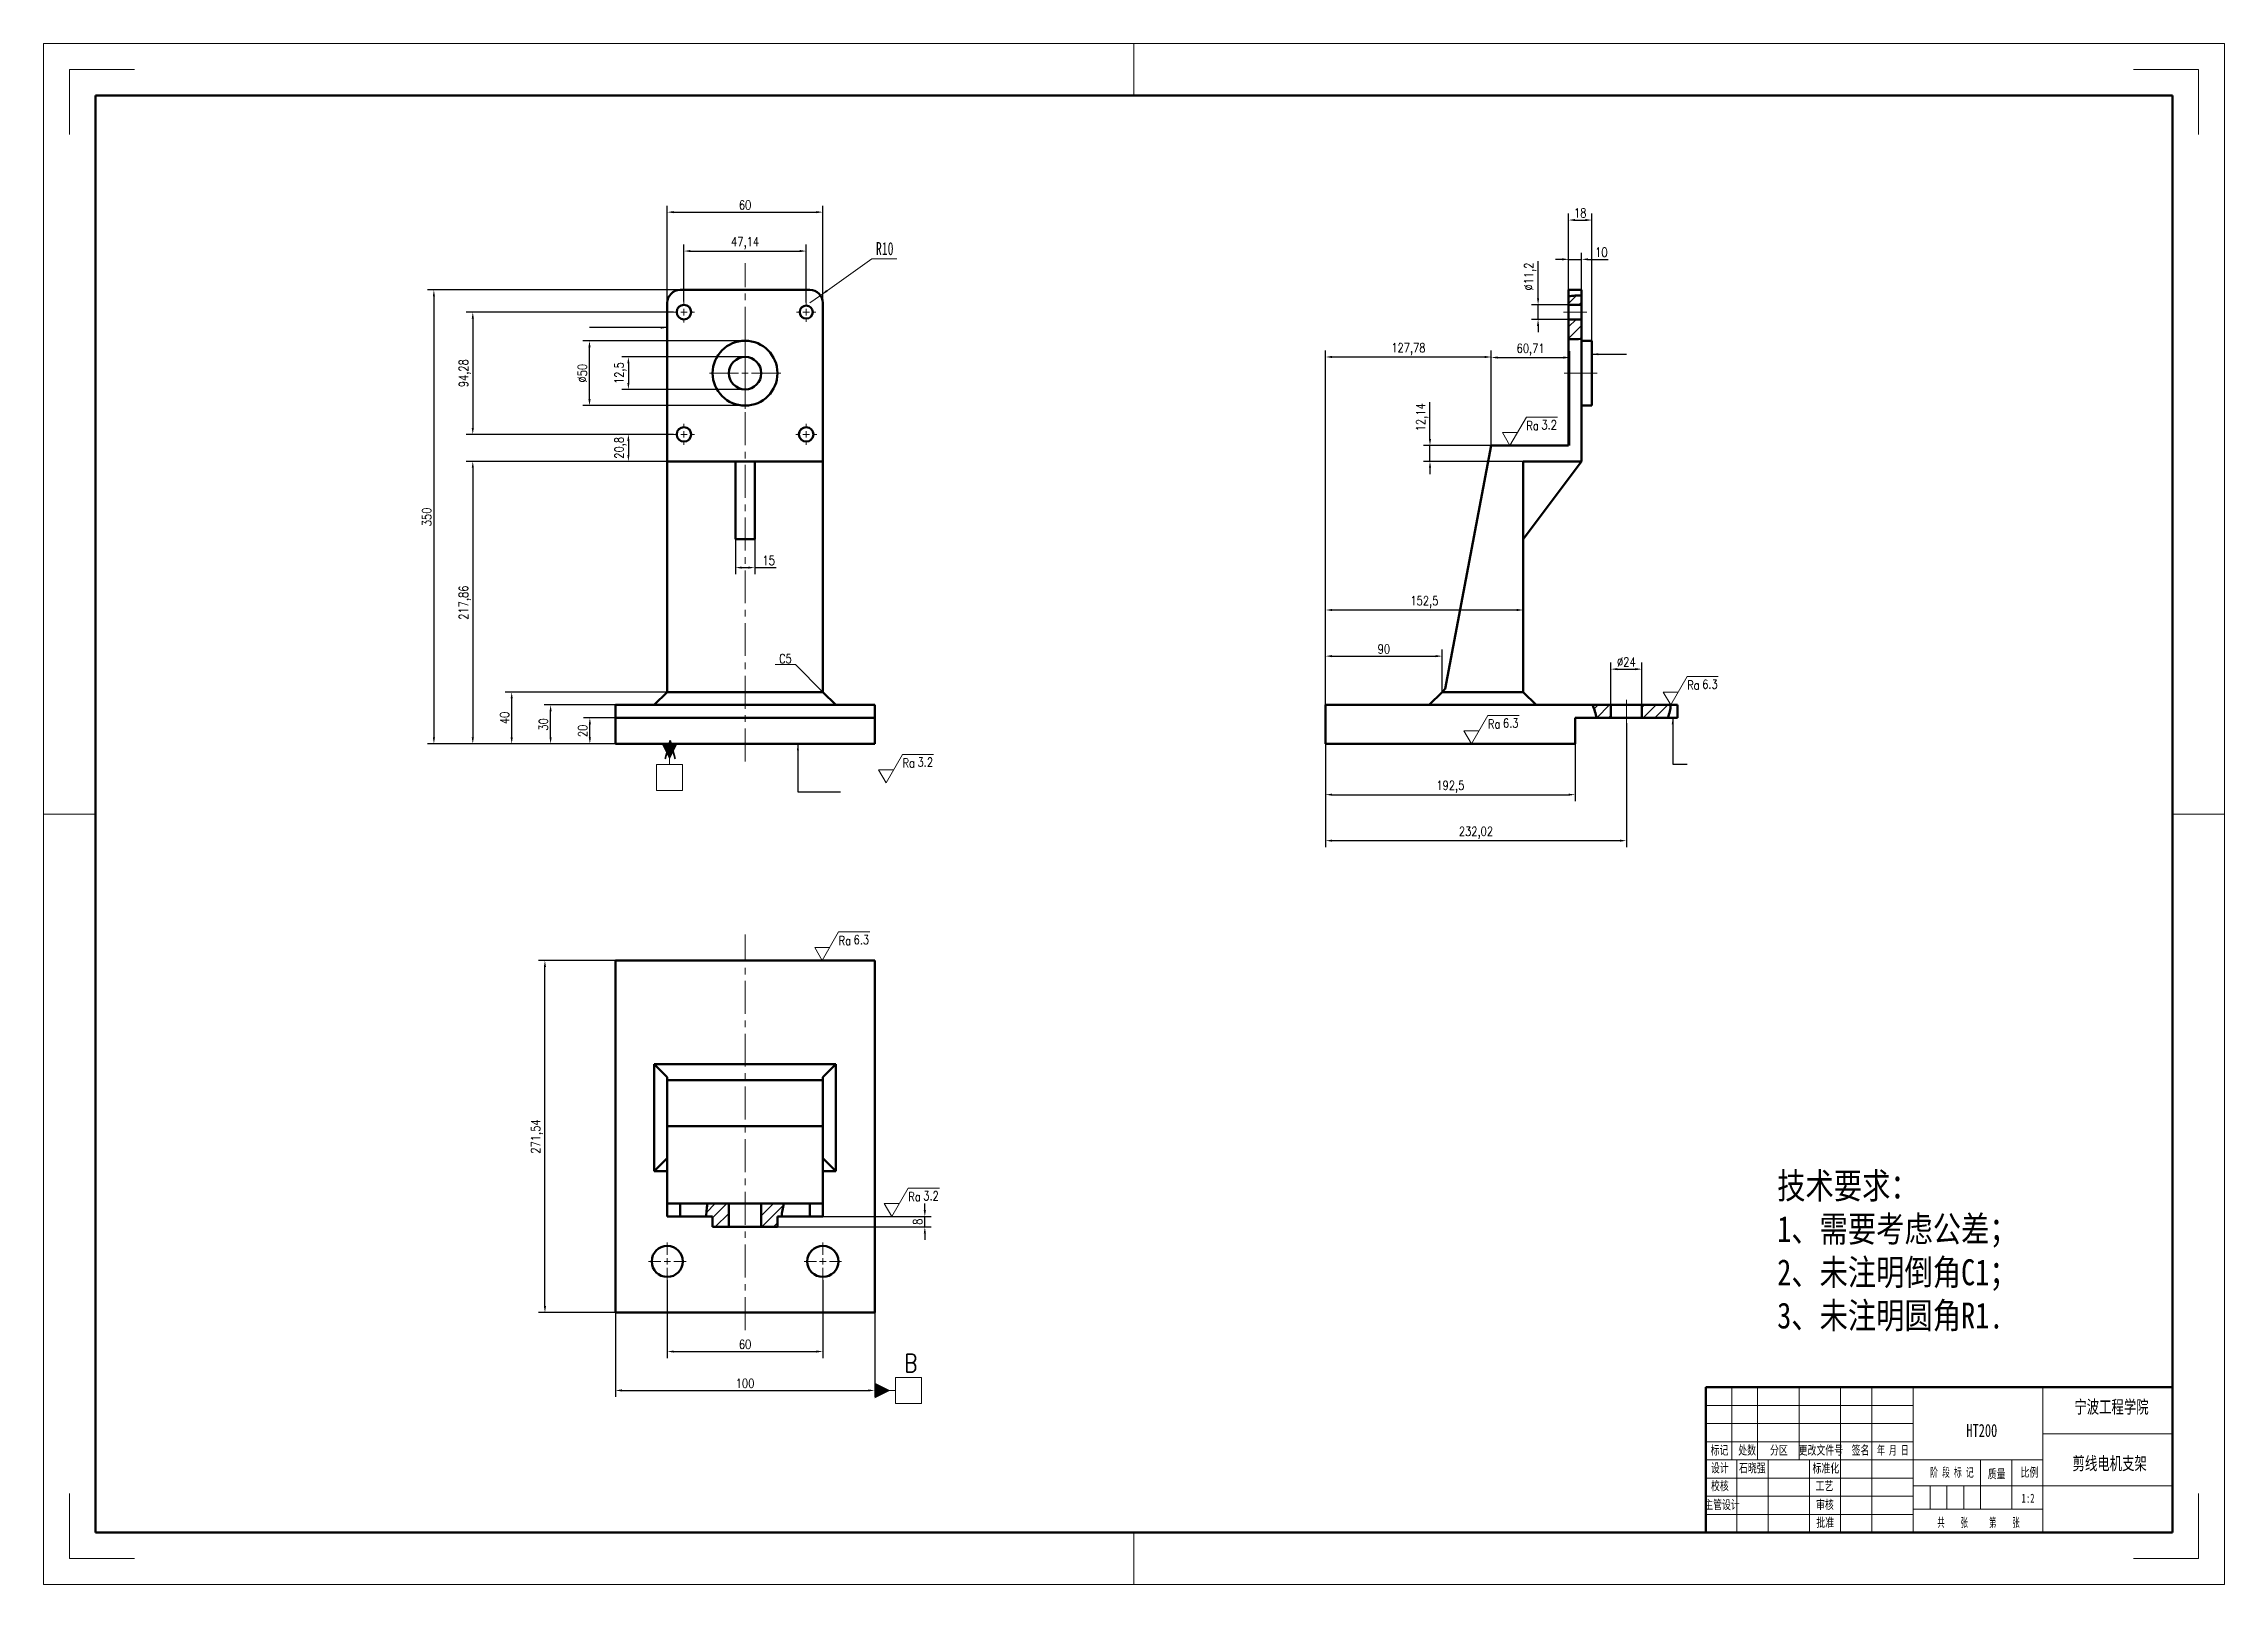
# Model space of a CAD drawing. Header units: millimetres. Extents: x 0 to 841, y 0 to 594.
import ezdxf

# ---------------------------------------------------------------- set-up
doc = ezdxf.new("R2010")
doc.units = ezdxf.units.MM
doc.header["$PDSIZE"] = -1
doc.linetypes.add('CENTERX2', pattern=[20.32, 12.7, -2.54, 2.54, -2.54])
doc.layers.get('0').update_dxf_attribs({"lineweight": 0})
doc.layers.get('Defpoints').update_dxf_attribs({"lineweight": 0})
for name, color, linetype, lineweight in [('中心线', 1, 'CENTERX2', 0), ('剖面线', 4, 'Continuous', 0), ('尺寸线', 3, 'Continuous', 0), ('文字', 4, 'Continuous', 0), ('符号', 6, 'Continuous', 0), ('粗实线', 255, 'Continuous', 50), ('细实线', 7, 'Continuous', 0)]:
    doc.layers.add(name, color=color, linetype=linetype, lineweight=lineweight)
doc.styles.add('SLDTEXTSTYLE0', font='TXT', dxfattribs={"width": 0.7, "bigfont": 'bigfont'})
doc.styles.add('SLDTEXTSTYLE1', font='TXT', dxfattribs={"width": 0.7})
doc.styles.add('SLDTEXTSTYLE2', font='TXT', dxfattribs={"width": 0.566667, "bigfont": 'bigfont'})
doc.styles.add('SLDTEXTSTYLE3', font='TXT', dxfattribs={"width": 0.614286, "bigfont": 'bigfont'})
doc.styles.add('SLDTEXTSTYLE4', font='TXT', dxfattribs={"width": 0.62, "bigfont": 'bigfont'})
doc.styles.add('SLDTEXTSTYLE5', font='TXT', dxfattribs={"width": 0.44421})
doc.styles.add('SLDTEXTSTYLE6', font='TXT', dxfattribs={"width": 0.663})
doc.styles.get("Standard").update_dxf_attribs({"font": 'txt.shx', "width": 0.8})
doc.dimstyles.new('ISO-25', dxfattribs={"dimtxt": 3.5, "dimasz": 2.5, "dimexe": 2.5, "dimexo": 0, "dimgap": 1, "dimtad": 1, "dimtxsty": 'Standard', "dimcen": 2.5, "dimclrd": 3, "dimclre": 3, "dimclrt": 256, "dimadec": 0, "dimazin": 0, "dimtfac": 1, "dimtmove": 0, "dimatfit": 3, "dimfxl": 0, "dimarcsym": 0})
doc.dimstyles.new('SLDDIMSTYLE3', dxfattribs={"dimtxt": 5, "dimasz": 3, "dimexe": 0, "dimexo": 0.0625, "dimgap": 1.25, "dimtad": 0, "dimtih": 1, "dimtoh": 1, "dimlfac": 2, "dimrnd": 1e-09, "dimzin": 12, "dimdsep": 46, "dimtxsty": 'SLDTEXTSTYLE5', "dimsah": 1, "dimcen": 0, "dimadec": 0, "dimazin": 3, "dimtfac": 1, "dimtdec": 3, "dimtofl": 0, "dimtmove": 0, "dimatfit": 3, "dimfxl": 0, "dimfrac": 2, "dimtolj": 1, "dimtzin": 12, "dimarcsym": 0})
doc.dimstyles.new('副本 ISO-25', dxfattribs={"dimtxt": 3.5, "dimasz": 2.5, "dimexe": 2.5, "dimexo": 0, "dimgap": 1, "dimtad": 1, "dimlfac": 2, "dimtxsty": 'Standard', "dimcen": 2.5, "dimclrd": 3, "dimclre": 3, "dimclrt": 256, "dimadec": 0, "dimazin": 0, "dimtfac": 1, "dimtmove": 0, "dimatfit": 3, "dimfxl": 0, "dimarcsym": 0})

msp = doc.modelspace()

# ---------------------------------------------------------------- texts
at = {"layer": '尺寸线', "char_height": 3.5, "attachment_point": 1}
for s, width, insert in [('C5', 9.932798, (283.6471, 358.6279)), (' {\\H2x; A}', 10, (239.4507, 325.2823)), (' {\\H2x; B}', 10, (331.8827, 88.8069))]:
    msp.add_mtext_dynamic_manual_height_columns(s, width=width, gutter_width=17.5, heights=[0], dxfattribs=dict(at, insert=insert))
at = {"layer": '文字', "insert": (668.5531, 158.6731), "char_height": 10, "attachment_point": 1}
msp.add_mtext_dynamic_manual_height_columns('{\\fSimSun|b0|i0|c134|p2;技术要求：\\P1、需要考虑公差；\\P2、未注明倒角C1；\\P3、未注明圆角R1.}', width=158.653632, gutter_width=25, heights=[0], dxfattribs=at)
at = {"layer": '符号', "attachment_point": 2}
for s, insert, char_height, style in [('{\\fFangSong_GB2312|b0|i0|c134|p49;宁波工程学院}', (797.478, 70.9333), 5, 'SLDTEXTSTYLE0'), ('{\\fFangSong_GB2312|b0|i0|c134|p49;HT200}', (747.4644, 61.8453), 5, 'SLDTEXTSTYLE1'), ('{\\fFangSong_GB2312|b0|i0|c134|p49;标记}', (646.3198, 53.5236), 3.5, 'SLDTEXTSTYLE0'), ('{\\fFangSong_GB2312|b0|i0|c134|p49;处数}', (656.964, 53.5236), 3.5, 'SLDTEXTSTYLE0'), ('{\\fFangSong_GB2312|b0|i0|c134|p49;分区}', (669.231, 53.5253), 3.5, 'SLDTEXTSTYLE0'), ('{\\fFangSong_GB2312|b0|i0|c134|p49;更改文件号}', (685.3967, 53.5236), 3.5, 'SLDTEXTSTYLE0'), ('{\\fFangSong_GB2312|b0|i0|c134|p49;签名}', (700.6972, 53.5236), 3.5, 'SLDTEXTSTYLE0'), ('{\\fFangSong_GB2312|b0|i0|c134|p49;年 月 日}', (713.1789, 53.5236), 3.5, 'SLDTEXTSTYLE4'), ('{\\fFangSong_GB2312|b0|i0|c134|p49;设计}', (646.4119, 46.6645), 3.5, 'SLDTEXTSTYLE0'), ('{\\fFangSong_GB2312|b0|i0|c134|p49;石晓强}', (658.9526, 46.6645), 3.5, 'SLDTEXTSTYLE0'), ('{\\fFangSong_GB2312|b0|i0|c134|p49;标准化}', (687.316, 46.598), 3.5, 'SLDTEXTSTYLE0'), ('{\\fFangSong_GB2312|b0|i0|c134|p49;阶 段 标 记}', (735.9255, 44.9744), 3.5, 'SLDTEXTSTYLE3'), ('{\\fFangSong_GB2312|b0|i0|c134|p49;质量}', (753.1735, 44.3657), 3.5, 'SLDTEXTSTYLE0'), ('{\\fFangSong_GB2312|b0|i0|c134|p49;比例}', (765.8518, 44.9744), 3.5, 'SLDTEXTSTYLE0'), ('{\\fFangSong_GB2312|b0|i0|c134|p49;剪线电机支架}', (796.7767, 49.1387), 5, 'SLDTEXTSTYLE0'), ('{\\fFangSong_GB2312|b0|i0|c134|p49;校核}', (646.4545, 39.7853), 3.5, 'SLDTEXTSTYLE0'), ('{\\fFangSong_GB2312|b0|i0|c134|p49;工艺}', (686.7666, 39.749), 3.5, 'SLDTEXTSTYLE0'), ('{\\fFangSong_GB2312|b0|i0|c134|p49;1:2}', (765.2976, 34.9679), 3.5, 'SLDTEXTSTYLE1'), ('{\\fFangSong_GB2312|b0|i0|c134|p49;主管设计}', (647.2729, 32.5056), 3.5, 'SLDTEXTSTYLE0'), ('{\\fFangSong_GB2312|b0|i0|c134|p49;批准}', (687.066, 25.6292), 3.5, 'SLDTEXTSTYLE0'), ('{\\fFangSong_GB2312|b0|i0|c134|p49;审核}', (686.9772, 32.5056), 3.5, 'SLDTEXTSTYLE0'), ('{\\fFangSong_GB2312|b0|i0|c134|p49;共    张}', (736.2229, 25.6378), 3.5, 'SLDTEXTSTYLE2'), ('{\\fFangSong_GB2312|b0|i0|c134|p49;第    张}', (756.1805, 25.6378), 3.5, 'SLDTEXTSTYLE2')]:
    msp.add_mtext(s, dxfattribs=dict(at, insert=insert, char_height=char_height, style=style))

# ---------------------------------------------------------------- blocks, each defined once
blk = doc.blocks.new('_D_11')
at = {"layer": '尺寸线'}
for p, q in [((299.6, 496.93), (319.42, 511.04)), ((319.42, 511.04), (329.04, 511.04)), ((295.52, 494.03), (299.6, 496.93))]:
    blk.add_line(p, q, dxfattribs=at)
blk.add_solid([(299.6, 496.93), (302.27, 498.34), (301.81, 498.99)], dxfattribs=at)
at = {"layer": '尺寸线', "insert": (321, 517.48), "char_height": 5, "attachment_point": 1, "style": 'SLDTEXTSTYLE6'}
blk.add_mtext('R10', dxfattribs=at)
blk = doc.blocks.new('SW_CENTERMARKSYMBOL_0')
at = {"layer": '中心线', "color": 0}
for p, q in [((-2.5, 0), (-3.75, 0)), ((0, 0), (-1.25, 0)), ((0, 2.5), (0, 3.75)), ((0, 0), (0, 1.25)), ((0, 0), (0, -1.25)), ((0, 0), (1.25, 0)), ((2.5, 0), (3.75, 0)), ((0, -2.5), (0, -3.75))]:
    blk.add_line(p, q, dxfattribs=at)
blk = doc.blocks.new('SW_CENTERMARKSYMBOL_1')
at = {"layer": '中心线', "color": 0}
for p, q in [((-2.5, 0), (-4.05, 0)), ((0, 0), (-1.25, 0)), ((0, 2.5), (0, 4.05)), ((0, 0), (0, 1.25)), ((0, 0), (0, -1.25)), ((0, 0), (1.25, 0)), ((2.5, 0), (4.05, 0)), ((0, -2.5), (0, -4.05))]:
    blk.add_line(p, q, dxfattribs=at)
blk = doc.blocks.new('SW_CENTERMARKSYMBOL_2')
at = {"layer": '中心线', "color": 0}
for p, q in [((-2.5, 0), (-4.05, 0)), ((0, 0), (-1.25, 0)), ((0, 2.5), (0, 4.05)), ((0, 0), (0, 1.25)), ((0, 0), (0, -1.25)), ((0, 0), (1.25, 0)), ((2.5, 0), (4.05, 0)), ((0, -2.5), (0, -4.05))]:
    blk.add_line(p, q, dxfattribs=at)
blk = doc.blocks.new('SW_CENTERMARKSYMBOL_3')
at = {"layer": '中心线', "color": 0}
for p, q in [((-2.5, 0), (-4.05, 0)), ((0, 0), (-1.25, 0)), ((0, 2.5), (0, 4.05)), ((0, 0), (0, 1.25)), ((0, 0), (0, -1.25)), ((0, 0), (1.25, 0)), ((2.5, 0), (4.05, 0)), ((0, -2.5), (0, -4.05))]:
    blk.add_line(p, q, dxfattribs=at)
blk = doc.blocks.new('SW_CENTERMARKSYMBOL_4')
at = {"layer": '中心线', "color": 0}
for p, q in [((0, 2.5), (0, 13.75)), ((-2.5, 0), (-13.75, 0)), ((0, 0), (-1.25, 0)), ((0, 0), (0, 1.25)), ((0, 0), (0, -1.25)), ((0, 0), (1.25, 0)), ((2.5, 0), (13.75, 0)), ((0, -2.5), (0, -13.75))]:
    blk.add_line(p, q, dxfattribs=at)
blk = doc.blocks.new('SW_CENTERMARKSYMBOL_5')
at = {"layer": '中心线', "color": 0}
for p, q in [((-2.5, 0), (-7.25, 0)), ((0, 0), (-1.25, 0)), ((0, 2.5), (0, 7.25)), ((0, 0), (0, 1.25)), ((0, 0), (0, -1.25)), ((0, 0), (1.25, 0)), ((2.5, 0), (7.25, 0)), ((0, -2.5), (0, -7.25))]:
    blk.add_line(p, q, dxfattribs=at)
blk = doc.blocks.new('SW_CENTERMARKSYMBOL_6')
at = {"layer": '中心线', "color": 0}
for p, q in [((-2.5, 0), (-7.25, 0)), ((0, 0), (-1.25, 0)), ((0, 2.5), (0, 7.25)), ((0, 0), (0, 1.25)), ((0, 0), (0, -1.25)), ((0, 0), (1.25, 0)), ((2.5, 0), (7.25, 0)), ((0, -2.5), (0, -7.25))]:
    blk.add_line(p, q, dxfattribs=at)
blk = doc.blocks.new('*D55')
at = {"layer": 'Defpoints', "color": 0}
for p in [(245.52, 499.03), (150.52, 324.03), (220.52, 324.03)]:
    blk.add_point(p, dxfattribs=at)
at = {"layer": '尺寸线', "color": 3, "lineweight": -2}
for p, q in [((245.52, 499.03), (148.02, 499.03)), ((150.52, 496.53), (150.52, 326.53)), ((220.52, 324.03), (148.02, 324.03))]:
    blk.add_line(p, q, dxfattribs=at)
at = {"layer": '尺寸线', "color": 3}
for points in [[(150.11, 496.53), (150.94, 496.53), (150.52, 499.03)], [(150.11, 326.53), (150.94, 326.53), (150.52, 324.03)]]:
    blk.add_solid(points, dxfattribs=at)
at = {"layer": '尺寸线', "insert": (147.77, 411.53), "char_height": 3.5, "attachment_point": 5, "rotation": 90}
blk.add_mtext('350', dxfattribs=at)
blk = doc.blocks.new('*D56')
at = {"layer": 'Defpoints', "color": 0}
for p in [(242.9, 490.5), (165.52, 443.36), (242.9, 443.36)]:
    blk.add_point(p, dxfattribs=at)
at = {"layer": '尺寸线', "color": 3, "lineweight": -2}
for p, q in [((242.9, 490.5), (163.02, 490.5)), ((165.52, 488), (165.52, 445.86)), ((242.9, 443.36), (163.02, 443.36))]:
    blk.add_line(p, q, dxfattribs=at)
at = {"layer": '尺寸线', "color": 3}
for points in [[(165.11, 488), (165.94, 488), (165.52, 490.5)], [(165.11, 445.86), (165.94, 445.86), (165.52, 443.36)]]:
    blk.add_solid(points, dxfattribs=at)
at = {"layer": '尺寸线', "insert": (162.48, 466.93), "char_height": 3.5, "attachment_point": 5, "rotation": 90}
blk.add_mtext('94,28', dxfattribs=at)
blk = doc.blocks.new('*D57')
at = {"layer": 'Defpoints', "color": 0}
for p in [(210.52, 479.45), (270.52, 479.45), (270.52, 454.45)]:
    blk.add_point(p, dxfattribs=at)
at = {"layer": '尺寸线', "color": 3, "lineweight": -2}
for p, q in [((270.52, 479.45), (208.02, 479.45)), ((210.52, 456.95), (210.52, 476.95)), ((270.52, 454.45), (208.02, 454.45))]:
    blk.add_line(p, q, dxfattribs=at)
at = {"layer": '尺寸线', "color": 3}
for points in [[(210.11, 476.95), (210.94, 476.95), (210.52, 479.45)], [(210.11, 456.95), (210.94, 456.95), (210.52, 454.45)]]:
    blk.add_solid(points, dxfattribs=at)
at = {"layer": '尺寸线', "insert": (207.77, 466.95), "char_height": 3.5, "attachment_point": 5, "rotation": 90}
blk.add_mtext('%%C50', dxfattribs=at)
blk = doc.blocks.new('*D59')
at = {"layer": 'Defpoints', "color": 0}
for p in [(242.9, 443.36), (225.52, 432.96), (240.52, 432.96)]:
    blk.add_point(p, dxfattribs=at)
at = {"layer": '尺寸线', "color": 3, "lineweight": -2}
for p, q in [((242.9, 443.36), (223.02, 443.36)), ((225.52, 440.86), (225.52, 435.46)), ((240.52, 432.96), (223.02, 432.96))]:
    blk.add_line(p, q, dxfattribs=at)
at = {"layer": '尺寸线', "color": 3}
for points in [[(225.11, 440.86), (225.94, 440.86), (225.52, 443.36)], [(225.11, 435.46), (225.94, 435.46), (225.52, 432.96)]]:
    blk.add_solid(points, dxfattribs=at)
at = {"layer": '尺寸线', "insert": (222.48, 438.16), "char_height": 3.5, "attachment_point": 5, "rotation": 90}
blk.add_mtext('20,8', dxfattribs=at)
blk = doc.blocks.new('*D61')
at = {"layer": 'Defpoints', "color": 0}
for p in [(240.52, 432.96), (165.52, 324.03), (220.52, 324.03)]:
    blk.add_point(p, dxfattribs=at)
at = {"layer": '尺寸线', "color": 3, "lineweight": -2}
for p, q in [((240.52, 432.96), (163.02, 432.96)), ((165.52, 430.46), (165.52, 326.53)), ((220.52, 324.03), (163.02, 324.03))]:
    blk.add_line(p, q, dxfattribs=at)
at = {"layer": '尺寸线', "color": 3}
for points in [[(165.11, 430.46), (165.94, 430.46), (165.52, 432.96)], [(165.11, 326.53), (165.94, 326.53), (165.52, 324.03)]]:
    blk.add_solid(points, dxfattribs=at)
at = {"layer": '尺寸线', "insert": (162.48, 378.49), "char_height": 3.5, "attachment_point": 5, "rotation": 90}
blk.add_mtext('217,86', dxfattribs=at)
blk = doc.blocks.new('*D63')
at = {"layer": 'Defpoints', "color": 0}
for p in [(210.67, 334.03), (220.52, 334.03), (220.52, 324.03)]:
    blk.add_point(p, dxfattribs=at)
at = {"layer": '尺寸线', "color": 3, "lineweight": -2}
for p, q in [((220.52, 334.03), (208.17, 334.03)), ((210.67, 326.53), (210.67, 331.53)), ((220.52, 324.03), (208.17, 324.03))]:
    blk.add_line(p, q, dxfattribs=at)
at = {"layer": '尺寸线', "color": 3}
for points in [[(210.25, 331.53), (211.08, 331.53), (210.67, 334.03)], [(210.25, 326.53), (211.08, 326.53), (210.67, 324.03)]]:
    blk.add_solid(points, dxfattribs=at)
at = {"layer": '尺寸线', "insert": (207.92, 329.03), "char_height": 3.5, "attachment_point": 5, "rotation": 90}
blk.add_mtext('20', dxfattribs=at)
blk = doc.blocks.new('*D64')
at = {"layer": 'Defpoints', "color": 0}
for p in [(195.52, 339.03), (220.52, 339.03), (220.52, 324.03)]:
    blk.add_point(p, dxfattribs=at)
at = {"layer": '尺寸线', "color": 3, "lineweight": -2}
for p, q in [((220.52, 339.03), (193.02, 339.03)), ((195.52, 326.53), (195.52, 336.53)), ((220.52, 324.03), (193.02, 324.03))]:
    blk.add_line(p, q, dxfattribs=at)
at = {"layer": '尺寸线', "color": 3}
for points in [[(195.11, 336.53), (195.94, 336.53), (195.52, 339.03)], [(195.11, 326.53), (195.94, 326.53), (195.52, 324.03)]]:
    blk.add_solid(points, dxfattribs=at)
at = {"layer": '尺寸线', "insert": (192.77, 331.53), "char_height": 3.5, "attachment_point": 5, "rotation": 90}
blk.add_mtext('30', dxfattribs=at)
blk = doc.blocks.new('*D65')
at = {"layer": 'Defpoints', "color": 0}
for p in [(180.52, 344.03), (240.52, 344.03), (220.52, 324.03)]:
    blk.add_point(p, dxfattribs=at)
at = {"layer": '尺寸线', "color": 3, "lineweight": -2}
for p, q in [((240.52, 344.03), (178.02, 344.03)), ((180.52, 326.53), (180.52, 341.53)), ((220.52, 324.03), (178.02, 324.03))]:
    blk.add_line(p, q, dxfattribs=at)
at = {"layer": '尺寸线', "color": 3}
for points in [[(180.11, 341.53), (180.94, 341.53), (180.52, 344.03)], [(180.11, 326.53), (180.94, 326.53), (180.52, 324.03)]]:
    blk.add_solid(points, dxfattribs=at)
at = {"layer": '尺寸线', "insert": (177.77, 334.03), "char_height": 3.5, "attachment_point": 5, "rotation": 90}
blk.add_mtext('40', dxfattribs=at)
blk = doc.blocks.new('*D66')
at = {"layer": 'Defpoints', "color": 0}
for p in [(266.77, 402.96), (274.27, 402.96), (274.27, 391.99)]:
    blk.add_point(p, dxfattribs=at)
at = {"layer": '尺寸线', "color": 3, "lineweight": -2}
for p, q in [((266.77, 402.96), (266.77, 389.49)), ((274.27, 402.96), (274.27, 389.49)), ((269.27, 391.99), (271.77, 391.99)), ((274.27, 391.99), (282.51, 391.99))]:
    blk.add_line(p, q, dxfattribs=at)
at = {"layer": '尺寸线', "color": 3}
for points in [[(269.27, 392.41), (269.27, 391.58), (266.77, 391.99)], [(271.77, 392.41), (271.77, 391.58), (274.27, 391.99)]]:
    blk.add_solid(points, dxfattribs=at)
at = {"layer": '尺寸线', "insert": (279.64, 394.74), "char_height": 3.5, "attachment_point": 5}
blk.add_mtext('15', dxfattribs=at)
blk = doc.blocks.new('*D67')
at = {"layer": 'Defpoints', "color": 0}
for p in [(300.52, 529.03), (240.52, 494.03), (300.52, 494.03)]:
    blk.add_point(p, dxfattribs=at)
at = {"layer": '尺寸线', "color": 3, "lineweight": -2}
for p, q in [((240.52, 494.03), (240.52, 531.53)), ((300.52, 494.03), (300.52, 531.53)), ((243.02, 529.03), (298.02, 529.03))]:
    blk.add_line(p, q, dxfattribs=at)
at = {"layer": '尺寸线', "color": 3}
for points in [[(243.02, 529.45), (243.02, 528.61), (240.52, 529.03)], [(298.02, 529.45), (298.02, 528.61), (300.52, 529.03)]]:
    blk.add_solid(points, dxfattribs=at)
at = {"layer": '尺寸线', "insert": (270.52, 531.78), "char_height": 3.5, "attachment_point": 5}
blk.add_mtext('60', dxfattribs=at)
blk = doc.blocks.new('*D68')
at = {"layer": 'Defpoints', "color": 0}
for p in [(294.09, 514.03), (246.95, 494.55), (294.09, 494.25)]:
    blk.add_point(p, dxfattribs=at)
at = {"layer": '尺寸线', "color": 3, "lineweight": -2}
for p, q in [((246.95, 494.55), (246.95, 516.53)), ((249.45, 514.03), (291.59, 514.03)), ((294.09, 494.25), (294.09, 516.53))]:
    blk.add_line(p, q, dxfattribs=at)
at = {"layer": '尺寸线', "color": 3}
for points in [[(249.45, 514.45), (249.45, 513.61), (246.95, 514.03)], [(291.59, 514.45), (291.59, 513.61), (294.09, 514.03)]]:
    blk.add_solid(points, dxfattribs=at)
at = {"layer": '尺寸线', "insert": (270.52, 517.07), "char_height": 3.5, "attachment_point": 5}
blk.add_mtext('47,14', dxfattribs=at)
blk = doc.blocks.new('*D69')
at = {"layer": 'Defpoints', "color": 0}
for p in [(270.52, 473.2), (225.52, 460.7), (270.52, 460.7)]:
    blk.add_point(p, dxfattribs=at)
at = {"layer": '尺寸线', "color": 3, "lineweight": -2}
for p, q in [((270.52, 473.2), (223.02, 473.2)), ((225.52, 470.7), (225.52, 463.2)), ((270.52, 460.7), (223.02, 460.7))]:
    blk.add_line(p, q, dxfattribs=at)
at = {"layer": '尺寸线', "color": 3}
for points in [[(225.11, 470.7), (225.94, 470.7), (225.52, 473.2)], [(225.11, 463.2), (225.94, 463.2), (225.52, 460.7)]]:
    blk.add_solid(points, dxfattribs=at)
at = {"layer": '尺寸线', "insert": (222.48, 466.95), "char_height": 3.5, "attachment_point": 5, "rotation": 90}
blk.add_mtext('12,5', dxfattribs=at)
blk = doc.blocks.new('新块')
at = {"layer": '尺寸线'}
for p, q in [((2.5, 9), (-2.5, 9)), ((-2.5, 9), (-2.5, 4)), ((2.5, 4), (2.5, 9)), ((-2.5, 4), (2.5, 4)), ((0, 4), (0, 3)), ((0, 3), (0, 0))]:
    blk.add_line(p, q, dxfattribs=at)
blk.add_lwpolyline([(0, 0, 3, 0, 0), (0, 3, 0, 0, 0)], format="xyseb", dxfattribs=at)
blk = doc.blocks.new('*D72')
at = {"layer": 'Defpoints', "color": 0}
for p in [(240.52, 117.27), (300.52, 117.27), (300.52, 89.76)]:
    blk.add_point(p, dxfattribs=at)
at = {"layer": '尺寸线', "color": 3, "lineweight": -2}
for p, q in [((240.52, 117.27), (240.52, 87.26)), ((300.52, 117.27), (300.52, 87.26)), ((243.02, 89.76), (298.02, 89.76))]:
    blk.add_line(p, q, dxfattribs=at)
at = {"layer": '尺寸线', "color": 3}
for points in [[(243.02, 90.18), (243.02, 89.35), (240.52, 89.76)], [(298.02, 90.18), (298.02, 89.35), (300.52, 89.76)]]:
    blk.add_solid(points, dxfattribs=at)
at = {"layer": '尺寸线', "insert": (270.52, 92.51), "char_height": 3.5, "attachment_point": 5}
blk.add_mtext('60', dxfattribs=at)
blk = doc.blocks.new('*D73')
at = {"layer": 'Defpoints', "color": 0}
for p in [(220.52, 104.76), (320.52, 104.76), (320.52, 74.76)]:
    blk.add_point(p, dxfattribs=at)
at = {"layer": '尺寸线', "color": 3, "lineweight": -2}
for p, q in [((220.52, 104.76), (220.52, 72.26)), ((320.52, 104.76), (320.52, 72.26)), ((223.02, 74.76), (318.02, 74.76))]:
    blk.add_line(p, q, dxfattribs=at)
at = {"layer": '尺寸线', "color": 3}
for points in [[(223.02, 75.18), (223.02, 74.35), (220.52, 74.76)], [(318.02, 75.18), (318.02, 74.35), (320.52, 74.76)]]:
    blk.add_solid(points, dxfattribs=at)
at = {"layer": '尺寸线', "insert": (270.52, 77.51), "char_height": 3.5, "attachment_point": 5}
blk.add_mtext('100', dxfattribs=at)
blk = doc.blocks.new('*D86')
at = {"layer": 'Defpoints', "color": 0}
for p in [(593.12, 510.84), (588.12, 499.03), (593.12, 499.03)]:
    blk.add_point(p, dxfattribs=at)
at = {"layer": '尺寸线', "color": 3, "lineweight": -2}
for p, q in [((588.12, 499.03), (588.12, 513.34)), ((593.12, 499.03), (593.12, 513.34)), ((585.62, 510.84), (583.12, 510.84)), ((588.12, 510.84), (593.12, 510.84)), ((595.62, 510.84), (603.39, 510.84))]:
    blk.add_line(p, q, dxfattribs=at)
at = {"layer": '尺寸线', "color": 3}
for points in [[(585.62, 511.26), (585.62, 510.43), (588.12, 510.84)], [(595.62, 511.26), (595.62, 510.43), (593.12, 510.84)]]:
    blk.add_solid(points, dxfattribs=at)
at = {"layer": '尺寸线', "insert": (600.76, 513.59), "char_height": 3.5, "attachment_point": 5}
blk.add_mtext('10', dxfattribs=at)
blk = doc.blocks.new('*D87')
at = {"layer": 'Defpoints', "color": 0}
for p in [(597.12, 525.99), (588.12, 499.03), (597.12, 479.45)]:
    blk.add_point(p, dxfattribs=at)
at = {"layer": '尺寸线', "color": 3, "lineweight": -2}
for p, q in [((588.12, 499.03), (588.12, 528.49)), ((590.62, 525.99), (594.62, 525.99)), ((597.12, 479.45), (597.12, 528.49))]:
    blk.add_line(p, q, dxfattribs=at)
at = {"layer": '尺寸线', "color": 3}
for points in [[(590.62, 526.41), (590.62, 525.57), (588.12, 525.99)], [(594.62, 526.41), (594.62, 525.57), (597.12, 525.99)]]:
    blk.add_solid(points, dxfattribs=at)
at = {"layer": '尺寸线', "insert": (592.62, 528.74), "char_height": 3.5, "attachment_point": 5}
blk.add_mtext('18', dxfattribs=at)
blk = doc.blocks.new('*D88')
at = {"layer": 'Defpoints', "color": 0}
for p in [(576.34, 493.3), (588.12, 493.3), (588.12, 487.7)]:
    blk.add_point(p, dxfattribs=at)
at = {"layer": '尺寸线', "color": 3, "lineweight": -2}
for p, q in [((576.34, 495.8), (576.34, 510.1)), ((588.12, 493.3), (573.84, 493.3)), ((576.34, 487.7), (576.34, 493.3)), ((588.12, 487.7), (573.84, 487.7)), ((576.34, 485.2), (576.34, 482.7))]:
    blk.add_line(p, q, dxfattribs=at)
at = {"layer": '尺寸线', "color": 3}
for points in [[(575.92, 495.8), (576.75, 495.8), (576.34, 493.3)], [(575.92, 485.2), (576.75, 485.2), (576.34, 487.7)]]:
    blk.add_solid(points, dxfattribs=at)
at = {"layer": '尺寸线', "insert": (573.29, 504.2), "char_height": 3.5, "attachment_point": 5, "rotation": 90}
blk.add_mtext('%%C11,2', dxfattribs=at)
blk = doc.blocks.new('*D89')
at = {"layer": 'Defpoints', "color": 0}
for p in [(588.62, 472.98), (558.27, 439.03), (588.62, 439.03)]:
    blk.add_point(p, dxfattribs=at)
at = {"layer": '尺寸线', "color": 3, "lineweight": -2}
for p, q in [((558.27, 439.03), (558.27, 475.48)), ((560.77, 472.98), (586.12, 472.98)), ((588.62, 439.03), (588.62, 475.48))]:
    blk.add_line(p, q, dxfattribs=at)
at = {"layer": '尺寸线', "color": 3}
for points in [[(560.77, 473.4), (560.77, 472.56), (558.27, 472.98)], [(586.12, 473.4), (586.12, 472.56), (588.62, 472.98)]]:
    blk.add_solid(points, dxfattribs=at)
at = {"layer": '尺寸线', "insert": (573.45, 476.02), "char_height": 3.5, "attachment_point": 5}
blk.add_mtext('60,71', dxfattribs=at)
blk = doc.blocks.new('*D90')
at = {"layer": 'Defpoints', "color": 0}
for p in [(534.65, 439.03), (558.27, 439.03), (570.63, 432.96)]:
    blk.add_point(p, dxfattribs=at)
at = {"layer": '尺寸线', "color": 3, "lineweight": -2}
for p, q in [((534.65, 441.53), (534.65, 455.83)), ((558.27, 439.03), (532.15, 439.03)), ((534.65, 432.96), (534.65, 439.03)), ((570.63, 432.96), (532.15, 432.96)), ((534.65, 430.46), (534.65, 427.96))]:
    blk.add_line(p, q, dxfattribs=at)
at = {"layer": '尺寸线', "color": 3}
for points in [[(534.24, 441.53), (535.07, 441.53), (534.65, 439.03)], [(534.24, 430.46), (535.07, 430.46), (534.65, 432.96)]]:
    blk.add_solid(points, dxfattribs=at)
at = {"layer": '尺寸线', "insert": (531.61, 449.93), "char_height": 3.5, "attachment_point": 5, "rotation": 90}
blk.add_mtext('12,14', dxfattribs=at)
blk = doc.blocks.new('*D91')
at = {"layer": 'Defpoints', "color": 0}
for p in [(558.27, 473.19), (558.27, 439.03), (494.38, 339.03)]:
    blk.add_point(p, dxfattribs=at)
at = {"layer": '尺寸线', "color": 3, "lineweight": -2}
for p, q in [((494.38, 339.03), (494.38, 475.69)), ((496.88, 473.19), (555.77, 473.19)), ((558.27, 439.03), (558.27, 475.69))]:
    blk.add_line(p, q, dxfattribs=at)
at = {"layer": '尺寸线', "color": 3}
for points in [[(496.88, 473.61), (496.88, 472.77), (494.38, 473.19)], [(555.77, 473.61), (555.77, 472.77), (558.27, 473.19)]]:
    blk.add_solid(points, dxfattribs=at)
at = {"layer": '尺寸线', "insert": (526.33, 476.23), "char_height": 3.5, "attachment_point": 5}
blk.add_mtext('127,78', dxfattribs=at)
blk = doc.blocks.new('*D92')
at = {"layer": 'Defpoints', "color": 0}
for p in [(570.63, 375.65), (494.38, 339.03), (570.63, 344.03)]:
    blk.add_point(p, dxfattribs=at)
at = {"layer": '尺寸线', "color": 3, "lineweight": -2}
for p, q in [((494.38, 339.03), (494.38, 378.15)), ((496.88, 375.65), (568.13, 375.65)), ((570.63, 344.03), (570.63, 378.15))]:
    blk.add_line(p, q, dxfattribs=at)
at = {"layer": '尺寸线', "color": 3}
for points in [[(496.88, 376.06), (496.88, 375.23), (494.38, 375.65)], [(568.13, 376.06), (568.13, 375.23), (570.63, 375.65)]]:
    blk.add_solid(points, dxfattribs=at)
at = {"layer": '尺寸线', "insert": (532.51, 378.69), "char_height": 3.5, "attachment_point": 5}
blk.add_mtext('152,5', dxfattribs=at)
blk = doc.blocks.new('*D93')
at = {"layer": 'Defpoints', "color": 0}
for p in [(539.38, 357.86), (494.38, 339.03), (539.38, 344.03)]:
    blk.add_point(p, dxfattribs=at)
at = {"layer": '尺寸线', "color": 3, "lineweight": -2}
for p, q in [((494.38, 339.03), (494.38, 360.36)), ((496.88, 357.86), (536.88, 357.86)), ((539.38, 344.03), (539.38, 360.36))]:
    blk.add_line(p, q, dxfattribs=at)
at = {"layer": '尺寸线', "color": 3}
for points in [[(496.88, 358.28), (496.88, 357.44), (494.38, 357.86)], [(536.88, 358.28), (536.88, 357.44), (539.38, 357.86)]]:
    blk.add_solid(points, dxfattribs=at)
at = {"layer": '尺寸线', "insert": (516.88, 360.61), "char_height": 3.5, "attachment_point": 5}
blk.add_mtext('90', dxfattribs=at)
blk = doc.blocks.new('*D94')
at = {"layer": 'Defpoints', "color": 0}
for p in [(494.38, 324.03), (590.63, 324.03), (590.63, 304.45)]:
    blk.add_point(p, dxfattribs=at)
at = {"layer": '尺寸线', "color": 3, "lineweight": -2}
for p, q in [((494.38, 324.03), (494.38, 301.95)), ((590.63, 324.03), (590.63, 301.95)), ((496.88, 304.45), (588.13, 304.45))]:
    blk.add_line(p, q, dxfattribs=at)
at = {"layer": '尺寸线', "color": 3}
for points in [[(496.88, 304.87), (496.88, 304.04), (494.38, 304.45)], [(588.13, 304.87), (588.13, 304.04), (590.63, 304.45)]]:
    blk.add_solid(points, dxfattribs=at)
at = {"layer": '尺寸线', "insert": (542.51, 307.49), "char_height": 3.5, "attachment_point": 5}
blk.add_mtext('192,5', dxfattribs=at)
blk = doc.blocks.new('*D95')
at = {"layer": 'Defpoints', "color": 0}
for p in [(610.39, 332.03), (494.38, 324.03), (494.38, 286.72)]:
    blk.add_point(p, dxfattribs=at)
at = {"layer": '尺寸线', "color": 3, "lineweight": -2}
for p, q in [((610.39, 332.03), (610.39, 284.22)), ((494.38, 324.03), (494.38, 284.22)), ((607.89, 286.72), (496.88, 286.72))]:
    blk.add_line(p, q, dxfattribs=at)
at = {"layer": '尺寸线', "color": 3}
for points in [[(496.88, 287.14), (496.88, 286.31), (494.38, 286.72)], [(607.89, 287.14), (607.89, 286.31), (610.39, 286.72)]]:
    blk.add_solid(points, dxfattribs=at)
at = {"layer": '尺寸线', "insert": (552.39, 289.77), "char_height": 3.5, "attachment_point": 5}
blk.add_mtext('232,02', dxfattribs=at)
blk = doc.blocks.new('*D96')
at = {"layer": 'Defpoints', "color": 0}
for p in [(616.39, 352.85), (604.39, 339.03), (616.39, 339.03)]:
    blk.add_point(p, dxfattribs=at)
at = {"layer": '尺寸线', "color": 3, "lineweight": -2}
for p, q in [((604.39, 339.03), (604.39, 355.35)), ((616.39, 339.03), (616.39, 355.35)), ((606.89, 352.85), (613.89, 352.85))]:
    blk.add_line(p, q, dxfattribs=at)
at = {"layer": '尺寸线', "color": 3}
for points in [[(606.89, 353.27), (606.89, 352.44), (604.39, 352.85)], [(613.89, 353.27), (613.89, 352.44), (616.39, 352.85)]]:
    blk.add_solid(points, dxfattribs=at)
at = {"layer": '尺寸线', "insert": (610.39, 355.6), "char_height": 3.5, "attachment_point": 5}
blk.add_mtext('%%C24', dxfattribs=at)
blk = doc.blocks.new('biamancucaodu')
at = {"layer": '符号'}
for p, q in [((0, 0), (6.35, 11)), ((6.35, 11), (18.35, 11)), ((-2.89, 5), (2.89, 5)), ((-2.89, 5), (2.89, 5)), ((-2.89, 5), (0, 0))]:
    blk.add_line(p, q, dxfattribs=at)
at = {"layer": '符号', "insert": (6.35, 9.41), "char_height": 3.5, "attachment_point": 1}
blk.add_mtext_dynamic_manual_height_columns('Ra', width=13.1483, gutter_width=25, heights=[0], dxfattribs=at)
at = {"layer": '符号', "width": 0.8}
blk.add_attdef('RA', (12.13, 6.26), '', height=3.5, dxfattribs=at)
blk = doc.blocks.new('*D97')
at = {"layer": 'Defpoints', "color": 0}
for p in [(283.02, 137.79), (300.52, 141.79), (339.85, 141.79)]:
    blk.add_point(p, dxfattribs=at)
at = {"layer": '尺寸线', "color": 3, "lineweight": -2}
for p, q in [((339.85, 144.29), (339.85, 146.79)), ((283.02, 137.79), (342.35, 137.79)), ((300.52, 141.79), (342.35, 141.79)), ((339.85, 137.79), (339.85, 141.79)), ((339.85, 135.29), (339.85, 132.79))]:
    blk.add_line(p, q, dxfattribs=at)
at = {"layer": '尺寸线', "color": 3}
for points in [[(339.43, 144.29), (340.27, 144.29), (339.85, 141.79)], [(339.43, 135.29), (340.27, 135.29), (339.85, 137.79)]]:
    blk.add_solid(points, dxfattribs=at)
at = {"layer": '尺寸线', "insert": (337.1, 139.79), "char_height": 3.5, "attachment_point": 5, "rotation": 90}
blk.add_mtext('8', dxfattribs=at)
blk = doc.blocks.new('*D98')
at = {"layer": 'Defpoints', "color": 0}
for p in [(193.34, 240.53), (220.52, 240.53), (220.52, 104.76)]:
    blk.add_point(p, dxfattribs=at)
at = {"layer": '尺寸线', "color": 3, "lineweight": -2}
for p, q in [((220.52, 240.53), (190.84, 240.53)), ((193.34, 107.26), (193.34, 238.03)), ((220.52, 104.76), (190.84, 104.76))]:
    blk.add_line(p, q, dxfattribs=at)
at = {"layer": '尺寸线', "color": 3}
for points in [[(192.92, 238.03), (193.76, 238.03), (193.34, 240.53)], [(192.92, 107.26), (193.76, 107.26), (193.34, 104.76)]]:
    blk.add_solid(points, dxfattribs=at)
at = {"layer": '尺寸线', "insert": (190.3, 172.65), "char_height": 3.5, "attachment_point": 5, "rotation": 90}
blk.add_mtext('271,54', dxfattribs=at)

# ---------------------------------------------------------------- dimensions: what is measured, and where the dimension line sits
at = {"layer": '尺寸线'}
for base, p1, p2, dimstyle, picture, middle in [((300.5228, 529.0299), (240.5228, 494.0299), (300.5228, 494.0299), 'ISO-25', '*D67', (270.5228, 529.0299)), ((588.6246, 472.9812), (558.2702, 439.0299), (588.6246, 439.0299), '副本 ISO-25', '*D89', (573.4474, 472.9812)), ((274.2728, 391.9928), (266.7728, 402.9595), (274.2728, 402.9595), '副本 ISO-25', '*D66', (279.6395, 391.9928))]:
    dim = msp.add_linear_dim(base=base, p1=p1, p2=p2, dimstyle=dimstyle, dxfattribs=at)
    dim.commit()
    dim.dimension.update_dxf_attribs({"geometry": picture, "text_midpoint": middle, "dimtype": 160})
for base, p1, p2, dimstyle, picture, middle in [((597.1246, 525.9907), (588.1246, 499.0299), (597.1246, 479.4464), '副本 ISO-25', '*D87', (592.6246, 528.7407)), ((294.0928, 514.0299), (246.9528, 494.5499), (294.0928, 494.2499), 'ISO-25', '*D68', (270.5228, 517.0715)), ((593.1246, 510.8417), (588.1246, 499.0299), (593.1246, 499.0299), '副本 ISO-25', '*D86', (600.758, 513.5917)), ((558.2702, 473.1896), (494.3813, 339.0299), (558.2702, 439.0299), '副本 ISO-25', '*D91', (526.3258, 476.2312)), ((570.6313, 375.6469), (494.3813, 339.0299), (570.6313, 344.0299), '副本 ISO-25', '*D92', (532.5063, 378.6886)), ((539.3813, 357.8584), (494.3813, 339.0299), (539.3813, 344.0299), '副本 ISO-25', '*D93', (516.8813, 360.6084)), ((494.3813, 286.7238), (610.3905, 332.0299), (494.3813, 324.0299), '副本 ISO-25', '*D95', (552.3859, 289.7655)), ((590.6313, 304.4518), (494.3813, 324.0299), (590.6313, 324.0299), '副本 ISO-25', '*D94', (542.5063, 307.4935)), ((300.5228, 89.7649), (240.5228, 117.2741), (300.5228, 117.2741), 'ISO-25', '*D72', (270.5228, 92.5149)), ((320.5228, 74.7649), (220.5228, 104.7649), (320.5228, 104.7649), 'ISO-25', '*D73', (270.5228, 77.5149))]:
    dim = msp.add_linear_dim(base=base, p1=p1, p2=p2, dimstyle=dimstyle, dxfattribs=at)
    dim.commit()
    dim.dimension.update_dxf_attribs({"geometry": picture, "text_midpoint": middle})
dim = msp.add_radius_dim(center=(295.5228, 494.0299), mpoint=(299.5963, 496.9293), dimstyle='SLDDIMSTYLE3', dxfattribs=at)
dim.commit()
dim.dimension.update_dxf_attribs({"geometry": '_D_11', "text_midpoint": (325.0213, 515.0299), "dimtype": 164})
dim = msp.add_linear_dim(base=(576.3354, 493.2999), p1=(588.1246, 487.6999), p2=(588.1246, 493.2999), angle=90, text='%%C<>', dimstyle='副本 ISO-25', dxfattribs=at)
dim.commit()
dim.dimension.update_dxf_attribs({"geometry": '*D88', "text_midpoint": (573.2937, 504.1999)})
for base, p1, p2, picture, middle in [((150.5228, 324.0299), (245.5228, 499.0299), (220.5228, 324.0299), '*D55', (150.5228, 411.5299)), ((165.5228, 324.0299), (240.5228, 432.9595), (220.5228, 324.0299), '*D61', (165.5228, 378.4947)), ((180.5228, 344.0299), (220.5228, 324.0299), (240.5228, 344.0299), '*D65', (180.5228, 334.0299)), ((195.5228, 339.0299), (220.5228, 324.0299), (220.5228, 339.0299), '*D64', (195.5228, 331.5299)), ((210.6681, 334.0299), (220.5228, 324.0299), (220.5228, 334.0299), '*D63', (210.6681, 329.0299))]:
    dim = msp.add_linear_dim(base=base, p1=p1, p2=p2, angle=90, dimstyle='副本 ISO-25', dxfattribs=at)
    dim.commit()
    dim.dimension.update_dxf_attribs({"geometry": picture, "text_midpoint": middle, "dimtype": 160})
for base, p1, p2, dimstyle, picture, middle in [((165.5228, 443.3599), (242.9028, 490.4999), (242.9028, 443.3599), '副本 ISO-25', '*D56', (162.4812, 466.9299)), ((225.5228, 460.6964), (270.5228, 473.1964), (270.5228, 460.6964), 'ISO-25', '*D69', (222.4812, 466.9464)), ((534.6522, 439.0299), (570.6313, 432.9595), (558.2702, 439.0299), '副本 ISO-25', '*D90', (531.6106, 449.9299)), ((225.5228, 432.9595), (242.9028, 443.3599), (240.5228, 432.9595), '副本 ISO-25', '*D59', (222.4812, 438.1597)), ((193.3405, 240.5332), (220.5228, 104.7649), (220.5228, 240.5332), '副本 ISO-25', '*D98', (190.2988, 172.6491)), ((339.8502, 141.7899), (283.0228, 137.7899), (300.5228, 141.7899), '副本 ISO-25', '*D97', (337.1002, 139.7899))]:
    dim = msp.add_linear_dim(base=base, p1=p1, p2=p2, angle=90, dimstyle=dimstyle, dxfattribs=at)
    dim.commit()
    dim.dimension.update_dxf_attribs({"geometry": picture, "text_midpoint": middle})
dim = msp.add_linear_dim(base=(210.5228, 479.4464), p1=(270.5228, 454.4464), p2=(270.5228, 479.4464), angle=90, text='%%C<>', dimstyle='副本 ISO-25', dxfattribs=at)
dim.commit()
dim.dimension.update_dxf_attribs({"geometry": '*D57', "text_midpoint": (210.5228, 466.9464), "dimtype": 160})
dim = msp.add_linear_dim(base=(616.3905, 352.8531), p1=(604.3905, 339.0299), p2=(616.3905, 339.0299), text='%%C<>', dimstyle='副本 ISO-25', dxfattribs=at)
dim.commit()
dim.dimension.update_dxf_attribs({"geometry": '*D96', "text_midpoint": (610.3905, 355.6031)})

# ---------------------------------------------------------------- hatches: boundary and pattern name
at = {"layer": '剖面线'}
h = msp.add_hatch(dxfattribs=at)
h.set_pattern_fill('ANSI31', color=256, angle=3e-322, style=0)
edge = h.paths.add_edge_path(flags=0)
edge.add_spline(control_points=[(593.1246, 496.9561), (591.4488, 496.953), (589.7667, 496.8044), (588.1246, 496.5139)], knot_values=[0, 0, 0, 0, 0.01005521, 0.01005521, 0.01005521, 0.01005521], weights=[1, 1, 1, 1], degree=3, periodic=0)
edge.add_spline(control_points=[(588.1246, 496.5139), (588.9031, 496.6516), (590.5634, 496.8778), (592.2373, 496.9544), (593.1246, 496.9561)], knot_values=[0.54348719, 0.54348719, 0.54348719, 0.54348719, 0.57370403, 0.60761787, 0.60761787, 0.60761787, 0.60761787], weights=[1, 1, 1, 1, 1], degree=3, periodic=0)
h = msp.add_hatch(dxfattribs=at)
h.set_pattern_fill('ANSI31', color=256, angle=3e-322, style=0)
edge = h.paths.add_edge_path(flags=0)
edge.add_spline(control_points=[(593.1246, 496.9561), (592.2373, 496.9544), (590.5634, 496.8778), (588.9031, 496.6516), (588.1246, 496.5139)], knot_values=[0.39238213, 0.39238213, 0.39238213, 0.39238213, 0.42629597, 0.45651281, 0.45651281, 0.45651281, 0.45651281], weights=[1, 1, 1, 1, 1], degree=3, periodic=0)
edge.add_line((588.1246, 496.5139), (588.1246, 493.2999))
edge.add_line((588.1246, 493.2999), (593.1246, 493.2999))
edge.add_line((593.1246, 493.2999), (593.1246, 496.9561))
h = msp.add_hatch(dxfattribs=at)
h.set_pattern_fill('ANSI31', color=256, angle=3e-322, style=0)
edge = h.paths.add_edge_path(flags=0)
edge.add_line((593.1246, 487.6999), (588.1246, 487.6999))
edge.add_line((588.1246, 487.6999), (588.1246, 480.0693))
edge.add_spline(control_points=[(588.1246, 480.0693), (589.841, 480.0101), (591.4924, 480.0359), (593.1246, 480.2378)], knot_values=[0.89222649, 0.89222649, 0.89222649, 0.89222649, 0.95672619, 0.95672619, 0.95672619, 0.95672619], weights=[1, 1, 1, 1], degree=3, periodic=0)
edge.add_line((593.1246, 480.2378), (593.1246, 487.6999))
h = msp.add_hatch(dxfattribs=at)
h.set_pattern_fill('ANSI31', color=256, angle=3e-322, style=0)
edge = h.paths.add_edge_path(flags=0)
edge.add_spline(control_points=[(593.1246, 480.2378), (591.4924, 480.0359), (589.841, 480.0101), (588.1246, 480.0693)], knot_values=[0.04327381, 0.04327381, 0.04327381, 0.04327381, 0.10777351, 0.10777351, 0.10777351, 0.10777351], weights=[1, 1, 1, 1], degree=3, periodic=0)
edge.add_spline(control_points=[(588.1246, 480.0693), (589.841, 480.0101), (591.4924, 480.0359), (593.1246, 480.2378)], knot_values=[0.89222649, 0.89222649, 0.89222649, 0.89222649, 0.95672619, 0.95672619, 0.95672619, 0.95672619], weights=[1, 1, 1, 1], degree=3, periodic=0)
h = msp.add_hatch(dxfattribs=at)
h.set_pattern_fill('ANSI31', color=256, angle=3e-322, style=0)
edge = h.paths.add_edge_path(flags=0)
edge.add_line((604.3905, 339.0299), (597.3896, 339.0299))
edge.add_spline(control_points=[(597.3896, 339.0299), (598.0079, 337.3856), (598.5583, 335.7167), (598.9127, 334.0299)], knot_values=[0.9115665, 0.9115665, 0.9115665, 0.9115665, 0.94905905, 0.94905905, 0.94905905, 0.94905905], weights=[1, 1, 1, 1], degree=3, periodic=0)
edge.add_line((598.9127, 334.0299), (604.3905, 334.0299))
edge.add_line((604.3905, 334.0299), (604.3905, 339.0299))
h = msp.add_hatch(dxfattribs=at)
h.set_pattern_fill('ANSI31', color=256, angle=3e-322, style=0)
edge = h.paths.add_edge_path(flags=0)
edge.add_spline(control_points=[(597.3896, 339.0299), (598.0079, 337.3856), (598.5583, 335.7167), (598.9127, 334.0299)], knot_values=[0.9115665, 0.9115665, 0.9115665, 0.9115665, 0.94905905, 0.94905905, 0.94905905, 0.94905905], weights=[1, 1, 1, 1], degree=3, periodic=0)
edge.add_spline(control_points=[(598.9127, 334.0299), (598.5583, 335.7167), (598.0079, 337.3856), (597.3896, 339.0299)], knot_values=[0.05094095, 0.05094095, 0.05094095, 0.05094095, 0.0884335, 0.0884335, 0.0884335, 0.0884335], weights=[1, 1, 1, 1], degree=3, periodic=0)
h = msp.add_hatch(dxfattribs=at)
h.set_pattern_fill('ANSI31', color=256, angle=3e-322, style=0)
edge = h.paths.add_edge_path(flags=0)
edge.add_line((627.4903, 339.0299), (616.3905, 339.0299))
edge.add_line((616.3905, 339.0299), (616.3905, 334.0299))
edge.add_line((616.3905, 334.0299), (626.4384, 334.0299))
edge.add_spline(control_points=[(626.4384, 334.0299), (626.657, 334.9044), (627.2537, 336.5348), (627.4584, 338.2132), (627.4903, 339.0299)], knot_values=[0.2932336, 0.2932336, 0.2932336, 0.2932336, 0.31393082, 0.33315939, 0.33315939, 0.33315939, 0.33315939], weights=[1, 1, 1, 1, 1], degree=3, periodic=0)
h = msp.add_hatch(dxfattribs=at)
h.set_pattern_fill('ANSI31', color=256, angle=3e-322, style=0)
edge = h.paths.add_edge_path(flags=0)
edge.add_spline(control_points=[(627.4903, 339.0299), (627.4584, 338.2132), (627.2537, 336.5348), (626.657, 334.9044), (626.4384, 334.0299)], knot_values=[0.66684061, 0.66684061, 0.66684061, 0.66684061, 0.68606918, 0.7067664, 0.7067664, 0.7067664, 0.7067664], weights=[1, 1, 1, 1, 1], degree=3, periodic=0)
edge.add_spline(control_points=[(626.4384, 334.0299), (626.657, 334.9044), (627.2537, 336.5348), (627.4584, 338.2132), (627.4903, 339.0299)], knot_values=[0.2932336, 0.2932336, 0.2932336, 0.2932336, 0.31393082, 0.33315939, 0.33315939, 0.33315939, 0.33315939], weights=[1, 1, 1, 1, 1], degree=3, periodic=0)
h = msp.add_hatch(dxfattribs=at)
h.set_pattern_fill('ANSI31', color=256, angle=3e-322, style=0)
edge = h.paths.add_edge_path(flags=0)
edge.add_line((258.0228, 141.7899), (258.0228, 137.7899))
edge.add_line((258.0228, 137.7899), (264.2728, 137.7899))
edge.add_line((264.2728, 137.7899), (264.2728, 146.7899))
edge.add_line((264.2728, 146.7899), (256.0096, 146.7899))
edge.add_spline(control_points=[(256.0096, 146.7899), (255.9024, 146.1525), (255.6646, 144.4619), (255.5452, 142.8277), (255.5177, 141.7899)], knot_values=[0.57444417, 0.57444417, 0.57444417, 0.57444417, 0.59238986, 0.62229444, 0.62229444, 0.62229444, 0.62229444], weights=[1, 1, 1, 1, 1], degree=3, periodic=0)
edge.add_line((255.5177, 141.7899), (258.0228, 141.7899))
h = msp.add_hatch(dxfattribs=at)
h.set_pattern_fill('ANSI31', color=256, angle=3e-322, style=0)
edge = h.paths.add_edge_path(flags=0)
edge.add_spline(control_points=[(284.5557, 141.7899), (284.7961, 143.48), (285.171, 145.1581), (285.5317, 146.7899)], knot_values=[0.04089163, 0.04089163, 0.04089163, 0.04089163, 0.08490082, 0.08490082, 0.08490082, 0.08490082], weights=[1, 1, 1, 1], degree=3, periodic=0)
edge.add_line((285.5317, 146.7899), (276.7728, 146.7899))
edge.add_line((276.7728, 146.7899), (276.7728, 137.7899))
edge.add_line((276.7728, 137.7899), (283.0228, 137.7899))
edge.add_line((283.0228, 137.7899), (283.0228, 141.7899))
edge.add_line((283.0228, 141.7899), (284.5557, 141.7899))

# ---------------------------------------------------------------- linework, layer by layer
for p, q in [((0.0102, 594.0014), (0.0102, 0.0014)), ((841.0102, 594.0014), (0.0102, 594.0014)), ((420.5102, 594.0014), (420.5102, 574.0014)), ((841.0102, 0.0014), (841.0102, 594.0014)), ((10.0102, 584.0014), (35.0102, 584.0014)), ((10.0102, 584.0014), (10.0102, 559.0014)), ((831.0102, 584.0014), (806.0102, 584.0014)), ((831.0102, 584.0014), (831.0102, 559.0014)), ((0.0102, 297.0014), (20.0102, 297.0014)), ((821.0102, 297.0014), (841.0102, 297.0014)), ((10.0102, 10.0014), (10.0102, 35.0014)), ((831.0102, 10.0014), (831.0102, 35.0014)), ((420.5102, 20.0014), (420.5102, 0.0014)), ((10.0102, 10.0014), (35.0102, 10.0014)), ((831.0102, 10.0014), (806.0102, 10.0014)), ((0.0102, 0.0014), (841.0102, 0.0014))]:
    msp.add_line(p, q)
at = {"layer": '中心线'}
for p, q in [((270.5228, 317.2778), (270.5228, 509.3083)), ((586.1246, 490.4999), (595.1246, 490.4999)), ((599.1246, 466.9464), (586.1246, 466.9464)), ((610.3905, 332.0299), (610.3905, 341.0299)), ((270.5228, 97.9998), (270.5228, 250.5032))]:
    msp.add_line(p, q, dxfattribs=at)
at = {"layer": '尺寸线'}
for p, q in [((289.9162, 354.6365), (282.1881, 354.6365)), ((300.5228, 344.0299), (289.9162, 354.6365))]:
    msp.add_line(p, q, dxfattribs=at)
at = {"layer": '粗实线'}
for p, q in [((821.0102, 574.0014), (20.0102, 574.0014)), ((20.0102, 574.0014), (20.0102, 20.0014)), ((821.0102, 20.0014), (821.0102, 574.0014)), ((245.5228, 499.0299), (295.5228, 499.0299)), ((588.1246, 499.0299), (593.1246, 499.0299)), ((588.1246, 496.5139), (588.1246, 499.0299)), ((588.1246, 493.2999), (588.1246, 496.5139)), ((593.1246, 499.0299), (593.1246, 496.9561)), ((593.1246, 496.9561), (593.1246, 493.2999)), ((240.5228, 432.9595), (240.5228, 494.0299)), ((300.5228, 494.0299), (300.5228, 432.9595)), ((588.1246, 493.2999), (593.1246, 493.2999)), ((588.1246, 493.2999), (588.1246, 487.6999)), ((593.1246, 487.6999), (593.1246, 493.2999)), ((593.1246, 487.6999), (588.1246, 487.6999)), ((588.1246, 480.0693), (588.1246, 487.6999)), ((588.1246, 480.0693), (588.1246, 439.0299)), ((593.1246, 487.6999), (593.1246, 480.2378)), ((593.1246, 432.9595), (593.1246, 480.2378)), ((597.1246, 479.4464), (593.1246, 479.4464)), ((597.1246, 479.4464), (597.1246, 454.4464)), ((593.1246, 454.4464), (597.1246, 454.4464)), ((540.5457, 345.1942), (558.2702, 439.0299)), ((588.1246, 439.0299), (558.2702, 439.0299)), ((240.5228, 432.9595), (266.7728, 432.9595)), ((240.5228, 344.0299), (240.5228, 432.9595)), ((266.7728, 432.9595), (274.2728, 432.9595)), ((266.7728, 432.9595), (266.7728, 402.9595)), ((274.2728, 432.9595), (300.5228, 432.9595)), ((274.2728, 432.9595), (274.2728, 402.9595)), ((300.5228, 344.0299), (300.5228, 432.9595)), ((570.6313, 432.9595), (593.1246, 432.9595)), ((570.6313, 344.0299), (570.6313, 432.9595)), ((593.1246, 432.9595), (570.6313, 402.9595)), ((266.7728, 402.9595), (274.2728, 402.9595)), ((540.5457, 345.1942), (539.3813, 344.0299)), ((220.5228, 339.0299), (220.5228, 334.0299)), ((220.5228, 339.0299), (320.5228, 339.0299)), ((235.5228, 339.0299), (240.5228, 344.0299)), ((240.5228, 344.0299), (300.5228, 344.0299)), ((300.5228, 344.0299), (305.5228, 339.0299)), ((320.5228, 339.0299), (320.5228, 334.0299)), ((494.3813, 324.0299), (494.3813, 339.0299)), ((494.3813, 339.0299), (597.3896, 339.0299)), ((534.3813, 339.0299), (539.3813, 344.0299)), ((539.3813, 344.0299), (570.6313, 344.0299)), ((575.6313, 339.0299), (570.6313, 344.0299)), ((604.3905, 339.0299), (597.3896, 339.0299)), ((604.3905, 334.0299), (604.3905, 339.0299)), ((616.3905, 339.0299), (604.3905, 339.0299)), ((616.3905, 339.0299), (616.3905, 334.0299)), ((627.4903, 339.0299), (616.3905, 339.0299)), ((627.4903, 339.0299), (630.1496, 339.0299)), ((630.1496, 339.0299), (630.1496, 334.0299)), ((220.5228, 334.0299), (320.5228, 334.0299)), ((220.5228, 324.0299), (220.5228, 334.0299)), ((320.5228, 324.0299), (320.5228, 334.0299)), ((590.6313, 334.0299), (598.9127, 334.0299)), ((590.6313, 324.0299), (590.6313, 334.0299)), ((604.3905, 334.0299), (598.9127, 334.0299)), ((616.3905, 334.0299), (604.3905, 334.0299)), ((626.4384, 334.0299), (616.3905, 334.0299)), ((626.4384, 334.0299), (630.1496, 334.0299)), ((220.5228, 324.0299), (320.5228, 324.0299)), ((494.3813, 324.0299), (590.6313, 324.0299)), ((220.5228, 240.5332), (220.5228, 104.7649)), ((320.5228, 240.5332), (220.5228, 240.5332)), ((320.5228, 104.7649), (320.5228, 240.5332)), ((235.5228, 200.5332), (240.5228, 195.5332)), ((235.5228, 200.5332), (305.5228, 200.5332)), ((235.5228, 159.2832), (235.5228, 200.5332)), ((240.5228, 194.3689), (240.5228, 195.5332)), ((300.5228, 194.3689), (240.5228, 194.3689)), ((240.5228, 194.3689), (240.5228, 176.6443)), ((300.5228, 195.5332), (305.5228, 200.5332)), ((300.5228, 195.5332), (300.5228, 194.3689)), ((300.5228, 194.3689), (300.5228, 176.6443)), ((305.5228, 200.5332), (305.5228, 159.2832)), ((300.5228, 176.6443), (240.5228, 176.6443)), ((240.5228, 146.7899), (240.5228, 176.6443)), ((300.5228, 146.7899), (300.5228, 176.6443)), ((235.5228, 159.2832), (240.5228, 164.2832)), ((300.5228, 164.2832), (305.5228, 159.2832)), ((240.5228, 159.2832), (235.5228, 159.2832)), ((305.5228, 159.2832), (300.5228, 159.2832)), ((240.5228, 141.7899), (240.5228, 146.7899)), ((240.5228, 146.7899), (245.5228, 146.7899)), ((245.5228, 146.7899), (245.5228, 141.7899)), ((245.5228, 146.7899), (256.0096, 146.7899)), ((256.0096, 146.7899), (264.2728, 146.7899)), ((264.2728, 146.7899), (264.2728, 137.7899)), ((276.7728, 146.7899), (264.2728, 146.7899)), ((276.7728, 137.7899), (276.7728, 146.7899)), ((276.7728, 146.7899), (285.5317, 146.7899)), ((285.5317, 146.7899), (295.5228, 146.7899)), ((295.5228, 141.7899), (295.5228, 146.7899)), ((295.5228, 146.7899), (300.5228, 146.7899)), ((300.5228, 146.7899), (300.5228, 141.7899)), ((245.5228, 141.7899), (240.5228, 141.7899)), ((245.5228, 141.7899), (255.5177, 141.7899)), ((258.0228, 141.7899), (255.5177, 141.7899)), ((258.0228, 141.7899), (258.0228, 137.7899)), ((264.2728, 137.7899), (258.0228, 137.7899)), ((264.2728, 137.7899), (276.7728, 137.7899)), ((283.0228, 137.7899), (276.7728, 137.7899)), ((283.0228, 137.7899), (283.0228, 141.7899)), ((284.5557, 141.7899), (283.0228, 141.7899)), ((284.5557, 141.7899), (295.5228, 141.7899)), ((300.5228, 141.7899), (295.5228, 141.7899)), ((220.5228, 104.7649), (320.5228, 104.7649)), ((641.0102, 76.0014), (821.0102, 76.0014)), ((641.0102, 20.0014), (641.0102, 76.0014)), ((20.0102, 20.0014), (821.0102, 20.0014))]:
    msp.add_line(p, q, dxfattribs=at)
for centre, radius in [((246.9528, 490.4999), 2.8), ((294.0928, 490.4999), 2.5), ((270.5228, 466.9464), 12.5), ((270.5228, 466.9464), 6.25), ((246.9528, 443.3599), 2.8), ((294.0928, 443.3599), 2.8), ((240.5228, 124.5241), 6), ((300.5228, 124.5241), 6)]:
    msp.add_circle(centre, radius, dxfattribs=at)
for centre, start, end in [((245.5228, 494.0299), 90, 180), ((295.5228, 494.0299), 0, 90)]:
    msp.add_arc(centre, 5, start, end, dxfattribs=at)
for points, knots in [([(593.1246, 496.9561), (592.2823, 496.9545), (591.4445, 496.918), (589.7781, 496.7707), (588.9495, 496.6598), (588.1246, 496.5139)], [0, 0, 0, 0, 0.5, 0.5, 1, 1, 1, 1]), ([(626.4384, 334.0299), (626.657, 334.9044), (627.2537, 336.5348), (627.4584, 338.2132), (627.4903, 339.0299)], [0.2932336026, 0.2932336026, 0.2932336026, 0.2932336026, 0.3139308167, 0.3331593934, 0.3331593934, 0.3331593934, 0.3331593934]), ([(256.0096, 146.7899), (255.9024, 146.1525), (255.6646, 144.4619), (255.5452, 142.8277), (255.5177, 141.7899)], [0.5744441734, 0.5744441734, 0.5744441734, 0.5744441734, 0.5923898647, 0.6222944364, 0.6222944364, 0.6222944364, 0.6222944364])]:
    msp.add_open_spline(points, degree=3, knots=knots, dxfattribs=at)
for points in [[(588.1246, 480.0693), (589.841, 480.0101), (591.4924, 480.0359), (593.1246, 480.2378)], [(597.3896, 339.0299), (598.0079, 337.3856), (598.5583, 335.7167), (598.9127, 334.0299)], [(284.5557, 141.7899), (284.7961, 143.48), (285.171, 145.1581), (285.5317, 146.7899)]]:
    msp.add_open_spline(points, degree=3, dxfattribs=at)
at = {"layer": '细实线'}
for p, q in [((651.0102, 76.0014), (651.0102, 48.0014)), ((661.0102, 76.0014), (661.0102, 48.0014)), ((677.0102, 76.0014), (677.0102, 48.0014)), ((693.0102, 76.0014), (693.0102, 48.0014)), ((705.0102, 76.0014), (705.0102, 20.0014)), ((721.0102, 76.0014), (721.0102, 20.0014)), ((771.0102, 20.0014), (771.0102, 76.0014)), ((821.0102, 76.0014), (821.0102, 20.0014)), ((641.0102, 69.0014), (721.0102, 69.0014)), ((641.0102, 62.0014), (721.0102, 62.0014)), ((641.0102, 55.0014), (721.0102, 55.0014)), ((771.0102, 58.0014), (821.0102, 58.0014)), ((641.0102, 48.0014), (771.0102, 48.0014)), ((653.0102, 48.0014), (653.0102, 20.0014)), ((665.0102, 48.0014), (665.0102, 20.0014)), ((681.0102, 48.0014), (681.0102, 20.0014)), ((693.0102, 48.0014), (693.0102, 20.0014)), ((747.0102, 29.0014), (747.0102, 48.0014)), ((759.0102, 29.0014), (759.0102, 48.0014)), ((641.0102, 41.0014), (721.0102, 41.0014)), ((641.0102, 34.0014), (721.0102, 34.0014)), ((721.0102, 38.0014), (771.0102, 38.0014)), ((727.5102, 38.0014), (727.5102, 29.0014)), ((734.0102, 38.0014), (734.0102, 29.0014)), ((740.5102, 38.0014), (740.5102, 29.0014)), ((771.0102, 38.0014), (821.0102, 38.0014)), ((641.0102, 27.0014), (721.0102, 27.0014)), ((721.0102, 29.0014), (771.0102, 29.0014)), ((821.0102, 20.0014), (641.0102, 20.0014))]:
    msp.add_line(p, q, dxfattribs=at)

# ---------------------------------------------------------------- block references
at = {"layer": '中心线'}
for name, p in [('SW_CENTERMARKSYMBOL_3', (246.9528, 490.4999)), ('SW_CENTERMARKSYMBOL_0', (294.0928, 490.4999)), ('SW_CENTERMARKSYMBOL_4', (270.5228, 466.9464)), ('SW_CENTERMARKSYMBOL_2', (246.9528, 443.3599)), ('SW_CENTERMARKSYMBOL_1', (294.0928, 443.3599)), ('SW_CENTERMARKSYMBOL_6', (240.5228, 124.5241)), ('SW_CENTERMARKSYMBOL_5', (300.5228, 124.5241))]:
    msp.add_blockref(name, p, dxfattribs=at)
at = {"layer": '尺寸线'}
for p, values in [((565.4845, 439.0299), {'RA': '3.2'}), ((627.4903, 339.0299), {'RA': '6.3'}), ((550.6573, 324.0299), {'RA': '6.3'}), ((324.8867, 308.9903), {'RA': '3.2'}), ((300.2548, 240.5332), {'RA': '6.3'}), ((327.1136, 141.7899), {'RA': '3.2'})]:
    msp.add_blockref('biamancucaodu', p, dxfattribs=at).add_auto_attribs(values)
at = {"layer": '尺寸线', "xscale": 2, "yscale": 2, "zscale": 2}
for p, rotation in [((241.3956, 324.0299), 180), ((320.5228, 74.7649), 270)]:
    msp.add_blockref('新块', p, dxfattribs=dict(at, rotation=rotation))

msp.set_redraw_order([(e.dxf.handle, doc.entitydb.next_handle()) for e in msp.query("TEXT MTEXT ATTDEF DIMENSION ARC_DIMENSION")])  # texts and dimensions are drawn at this point

# ---------------------------------------------------------------- leaders
at = {"layer": '尺寸线'}
for points, dimstyle in [([(240.5228, 484.5089), (210.5228, 484.5089)], 'ISO-25'), ([(597.1246, 474.2551), (610.3781, 474.2551)], '副本 ISO-25'), ([(628.294, 334.0299), (628.294, 316.2672), (633.7851, 316.2672)], '副本 ISO-25'), ([(290.8976, 324.0299), (290.8976, 305.4903), (307.3786, 305.4903)], '副本 ISO-25')]:
    msp.add_leader(points, dimstyle=dimstyle, override={"dimgap": 1, "dimtad": 0}, dxfattribs=at)

doc.saveas('drawing.dxf')
